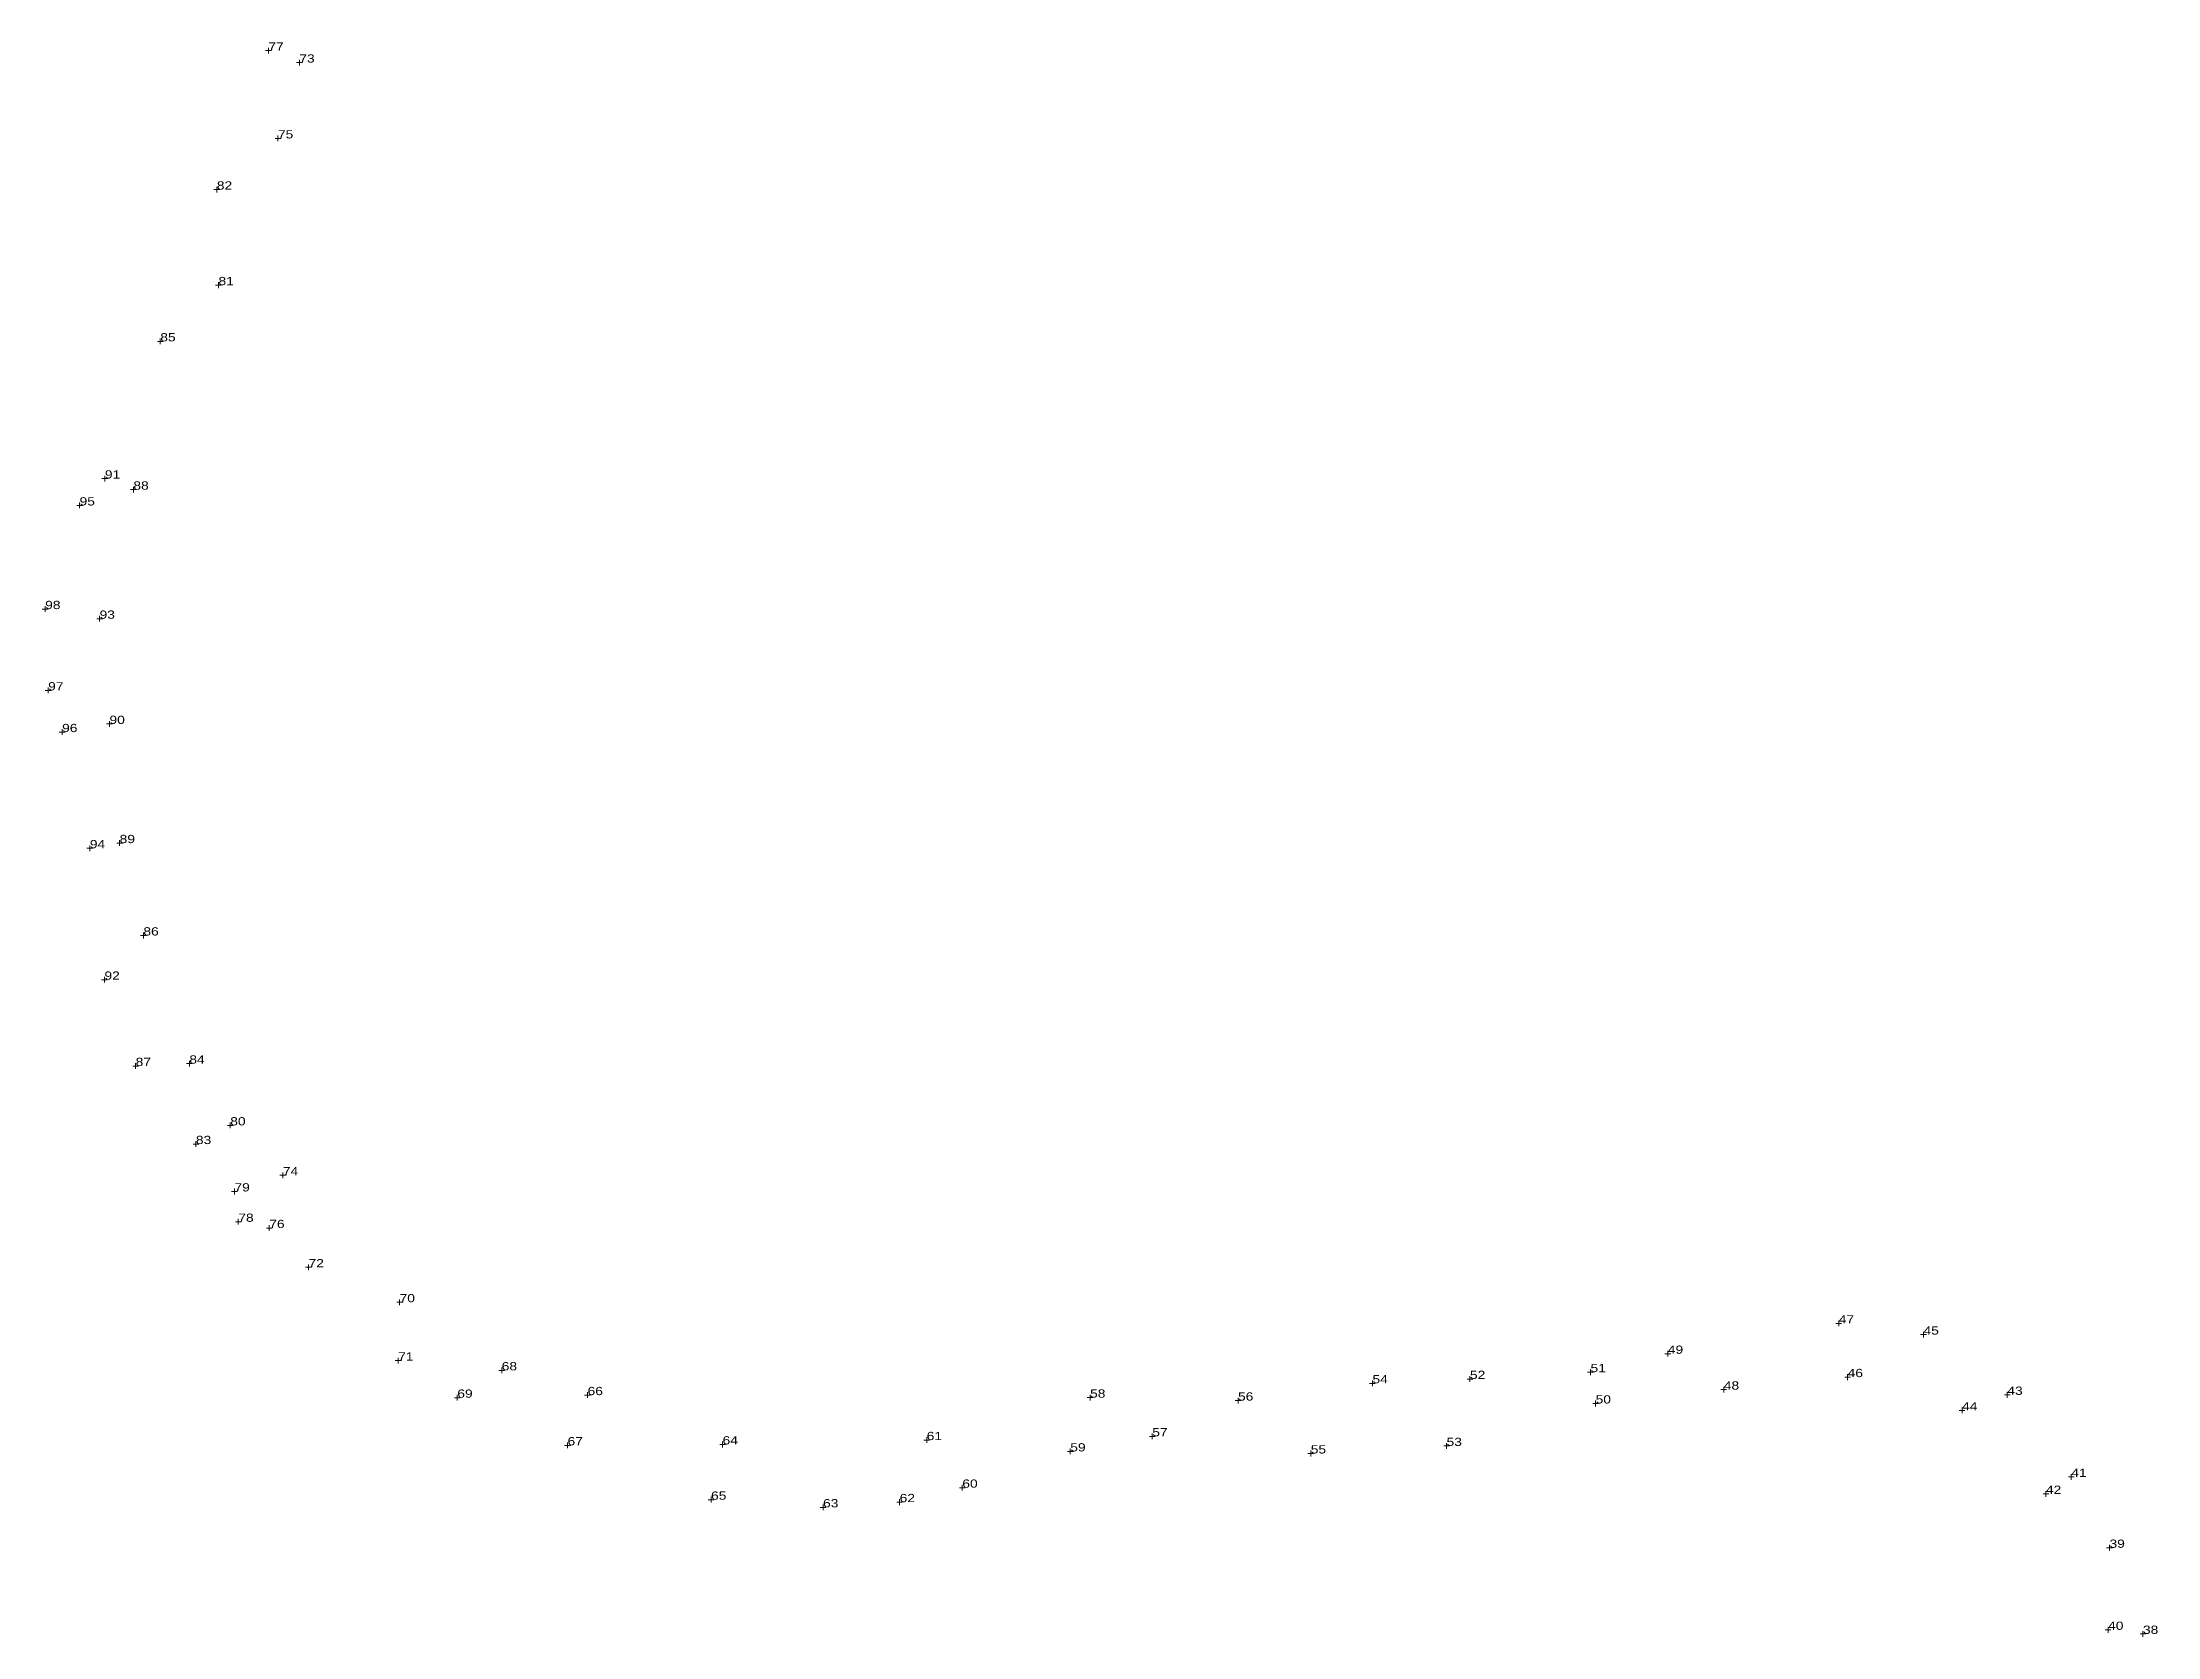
# Model space of a CAD drawing. Header units: metres. Extents: x 549871 to 1817996, y 554690 to 1819539.
# Drawn here: x 1817384.4 to 1817845.5, y 555036 to 555383.6 of the extents above; entities that cross this region are included whole.
import ezdxf

# ---------------------------------------------------------------- set-up
doc = ezdxf.new("R2010")
doc.units = ezdxf.units.M
doc.header["$LTSCALE"] = 0.72
doc.layers.add('12', color=7, linetype='Continuous', lineweight=13)

msp = doc.modelspace()

# ---------------------------------------------------------------- texts
at = {"layer": '12', "width": 1.25}
for s, p in [('77', (1817433.63, 555381.84)), ('73', (1817440.38, 555379.21)), ('75', (1817435.71, 555362.68)), ('82', (1817422.39, 555351.53)), ('81', (1817422.75, 555330.69)), ('85', (1817410.07, 555318.44)), ('91', (1817397.98, 555288.53)), ('88', (1817404.2, 555286.11)), ('95', (1817392.47, 555282.66)), ('98', (1817384.97, 555260.07)), ('93', (1817396.83, 555257.97)), ('97', (1817385.62, 555242.34)), ('90', (1817398.99, 555235.03)), ('96', (1817388.66, 555233.25)), ('94', (1817394.71, 555207.93)), ('89', (1817401.2, 555209.05)), ('86', (1817406.38, 555188.91)), ('92', (1817397.9, 555179.27)), ('84', (1817416.4, 555160.99)), ('87', (1817404.7, 555160.45)), ('80', (1817425.32, 555147.51)), ('83', (1817417.83, 555143.44)), ('79', (1817426.24, 555133.11)), ('74', (1817436.79, 555136.64)), ('78', (1817427.07, 555126.49)), ('76', (1817433.82, 555125.13)), ('72', (1817442.38, 555116.57)), ('70', (1817462.23, 555108.95)), ('47', (1817775.93, 555104.33)), ('45', (1817794.41, 555101.89)), ('71', (1817461.91, 555096.25)), ('49', (1817738.68, 555097.72)), ('68', (1817484.49, 555094.11)), ('52', (1817695.54, 555092.22)), ('51', (1817721.82, 555093.71)), ('46', (1817777.87, 555092.63)), ('69', (1817474.81, 555088.14)), ('66', (1817503.2, 555088.7)), ('58', (1817612.74, 555088.16)), ('56', (1817644.99, 555087.51)), ('54', (1817674.29, 555091.27)), ('50', (1817722.94, 555086.88)), ('48', (1817750.88, 555089.91)), ('43', (1817812.68, 555088.77)), ('44', (1817802.81, 555085.37)), ('67', (1817498.84, 555077.76)), ('64', (1817532.63, 555077.95)), ('61', (1817577.13, 555078.9)), ('57', (1817626.3, 555079.72)), ('53', (1817690.44, 555077.62)), ('59', (1817608.42, 555076.43)), ('55', (1817660.84, 555075.98)), ('60', (1817584.89, 555068.52)), ('41', (1817826.62, 555070.87)), ('65', (1817530.12, 555065.9)), ('63', (1817554.53, 555064.24)), ('62', (1817571.23, 555065.37)), ('42', (1817821.09, 555067.18)), ('39', (1817834.95, 555055.42)), ('40', (1817834.64, 555037.53)), ('38', (1817842.24, 555036.66))]:
    msp.add_text(s, height=1.8, dxfattribs=at).set_placement(p)

# ---------------------------------------------------------------- linework, layer by layer
at = {"layer": '12'}
for p, q in [((1817434.25, 555381.84), (1817433, 555381.84)), ((1817433.63, 555381.21), (1817433.63, 555382.46)), ((1817441, 555379.21), (1817439.75, 555379.21)), ((1817440.38, 555378.59), (1817440.38, 555379.83)), ((1817436.33, 555362.68), (1817435.08, 555362.68)), ((1817435.71, 555362.05), (1817435.71, 555363.3)), ((1817423.02, 555351.53), (1817421.77, 555351.53)), ((1817422.39, 555350.9), (1817422.39, 555352.15)), ((1817423.37, 555330.69), (1817422.12, 555330.69)), ((1817422.74, 555330.07), (1817422.74, 555331.32)), ((1817410.7, 555318.44), (1817409.45, 555318.44)), ((1817410.07, 555317.81), (1817410.07, 555319.06)), ((1817398.6, 555288.53), (1817397.35, 555288.53)), ((1817397.98, 555287.91), (1817397.98, 555289.16)), ((1817393.09, 555282.66), (1817391.84, 555282.66)), ((1817392.47, 555282.04), (1817392.47, 555283.29)), ((1817404.82, 555286.11), (1817403.58, 555286.11)), ((1817404.2, 555285.49), (1817404.2, 555286.74)), ((1817385.6, 555260.07), (1817384.35, 555260.07)), ((1817384.97, 555259.45), (1817384.97, 555260.7)), ((1817397.46, 555257.97), (1817396.21, 555257.97)), ((1817396.83, 555257.35), (1817396.83, 555258.59)), ((1817386.25, 555242.34), (1817385, 555242.34)), ((1817385.62, 555241.72), (1817385.62, 555242.96)), ((1817389.28, 555233.25), (1817388.04, 555233.25)), ((1817388.66, 555232.63), (1817388.66, 555233.88)), ((1817399.61, 555235.03), (1817398.36, 555235.03)), ((1817398.99, 555234.41), (1817398.99, 555235.65)), ((1817394.71, 555207.31), (1817394.71, 555208.56)), ((1817401.82, 555209.05), (1817400.57, 555209.05)), ((1817401.2, 555208.43), (1817401.2, 555209.67)), ((1817395.33, 555207.93), (1817394.08, 555207.93)), ((1817407.01, 555188.91), (1817405.76, 555188.91)), ((1817406.38, 555188.29), (1817406.38, 555189.53)), ((1817398.52, 555179.27), (1817397.28, 555179.27)), ((1817397.9, 555178.64), (1817397.9, 555179.89)), ((1817405.33, 555160.45), (1817404.08, 555160.45)), ((1817404.7, 555159.83), (1817404.7, 555161.08)), ((1817417.02, 555160.99), (1817415.77, 555160.99)), ((1817416.4, 555160.37), (1817416.4, 555161.61)), ((1817417.83, 555142.82), (1817417.83, 555144.07)), ((1817425.94, 555147.51), (1817424.69, 555147.51)), ((1817425.32, 555146.89), (1817425.32, 555148.14)), ((1817418.46, 555143.44), (1817417.21, 555143.44)), ((1817437.41, 555136.64), (1817436.16, 555136.64)), ((1817436.79, 555136.01), (1817436.79, 555137.26)), ((1817426.86, 555133.11), (1817425.61, 555133.11)), ((1817426.24, 555132.48), (1817426.24, 555133.73)), ((1817427.69, 555126.49), (1817426.44, 555126.49)), ((1817427.07, 555125.87), (1817427.07, 555127.12)), ((1817433.81, 555124.51), (1817433.81, 555125.76)), ((1817434.44, 555125.13), (1817433.19, 555125.13)), ((1817443, 555116.57), (1817441.75, 555116.57)), ((1817442.37, 555115.94), (1817442.37, 555117.19)), ((1817462.85, 555108.95), (1817461.6, 555108.95)), ((1817462.23, 555108.33), (1817462.23, 555109.57)), ((1817776.56, 555104.33), (1817775.31, 555104.33)), ((1817775.93, 555103.71), (1817775.93, 555104.95)), ((1817794.41, 555101.27), (1817794.41, 555102.51)), ((1817738.68, 555097.1), (1817738.68, 555098.34)), ((1817795.03, 555101.89), (1817793.78, 555101.89)), ((1817462.54, 555096.25), (1817461.29, 555096.25)), ((1817461.91, 555095.62), (1817461.91, 555096.87)), ((1817485.11, 555094.11), (1817483.86, 555094.11)), ((1817484.49, 555093.49), (1817484.49, 555094.73)), ((1817722.44, 555093.71), (1817721.19, 555093.71)), ((1817721.82, 555093.09), (1817721.82, 555094.34)), ((1817739.3, 555097.72), (1817738.05, 555097.72)), ((1817777.87, 555092), (1817777.87, 555093.25)), ((1817474.81, 555087.51), (1817474.81, 555088.76)), ((1817503.82, 555088.7), (1817502.57, 555088.7)), ((1817503.19, 555088.08), (1817503.19, 555089.32)), ((1817612.74, 555087.54), (1817612.74, 555088.78)), ((1817674.91, 555091.27), (1817673.67, 555091.27)), ((1817674.29, 555090.64), (1817674.29, 555091.89)), ((1817696.16, 555092.21), (1817694.92, 555092.21)), ((1817695.54, 555091.59), (1817695.54, 555092.84)), ((1817751.5, 555089.9), (1817750.26, 555089.9)), ((1817750.88, 555089.28), (1817750.88, 555090.53)), ((1817778.5, 555092.63), (1817777.25, 555092.63)), ((1817813.31, 555088.76), (1817812.06, 555088.76)), ((1817812.68, 555088.14), (1817812.68, 555089.39)), ((1817475.43, 555088.14), (1817474.18, 555088.14)), ((1817613.36, 555088.16), (1817612.11, 555088.16)), ((1817645.61, 555087.5), (1817644.37, 555087.5)), ((1817644.99, 555086.88), (1817644.99, 555088.13)), ((1817723.57, 555086.87), (1817722.32, 555086.87)), ((1817722.94, 555086.25), (1817722.94, 555087.5)), ((1817803.43, 555085.37), (1817802.18, 555085.37)), ((1817802.81, 555084.75), (1817802.81, 555085.99)), ((1817577.13, 555078.28), (1817577.13, 555079.52)), ((1817626.92, 555079.72), (1817625.67, 555079.72)), ((1817626.3, 555079.1), (1817626.3, 555080.35)), ((1817499.46, 555077.76), (1817498.21, 555077.76)), ((1817498.84, 555077.14), (1817498.84, 555078.39)), ((1817533.25, 555077.95), (1817532, 555077.95)), ((1817532.63, 555077.32), (1817532.63, 555078.57)), ((1817577.75, 555078.9), (1817576.51, 555078.9)), ((1817609.04, 555076.43), (1817607.8, 555076.43)), ((1817608.42, 555075.8), (1817608.42, 555077.05)), ((1817661.46, 555075.98), (1817660.21, 555075.98)), ((1817660.84, 555075.36), (1817660.84, 555076.6)), ((1817691.07, 555077.62), (1817689.82, 555077.62)), ((1817690.44, 555077), (1817690.44, 555078.24)), ((1817827.24, 555070.87), (1817825.99, 555070.87)), ((1817826.62, 555070.24), (1817826.62, 555071.49)), ((1817530.74, 555065.9), (1817529.49, 555065.9)), ((1817530.12, 555065.27), (1817530.12, 555066.52)), ((1817571.22, 555064.75), (1817571.22, 555066)), ((1817585.51, 555068.52), (1817584.26, 555068.52)), ((1817584.89, 555067.89), (1817584.89, 555069.14)), ((1817821.72, 555067.18), (1817820.47, 555067.18)), ((1817821.09, 555066.55), (1817821.09, 555067.8)), ((1817555.16, 555064.24), (1817553.91, 555064.24)), ((1817554.53, 555063.61), (1817554.53, 555064.86)), ((1817571.85, 555065.37), (1817570.6, 555065.37)), ((1817835.57, 555055.42), (1817834.32, 555055.42)), ((1817834.95, 555054.79), (1817834.95, 555056.04)), ((1817834.64, 555036.91), (1817834.64, 555038.15)), ((1817835.26, 555037.53), (1817834.02, 555037.53)), ((1817842.86, 555036.66), (1817841.61, 555036.66)), ((1817842.24, 555036.04), (1817842.24, 555037.28))]:
    msp.add_line(p, q, dxfattribs=at)

msp.set_redraw_order([(e.dxf.handle, doc.entitydb.next_handle()) for e in msp.query("TEXT MTEXT ATTDEF DIMENSION ARC_DIMENSION")])  # texts and dimensions are drawn at this point

doc.saveas('drawing.dxf')
